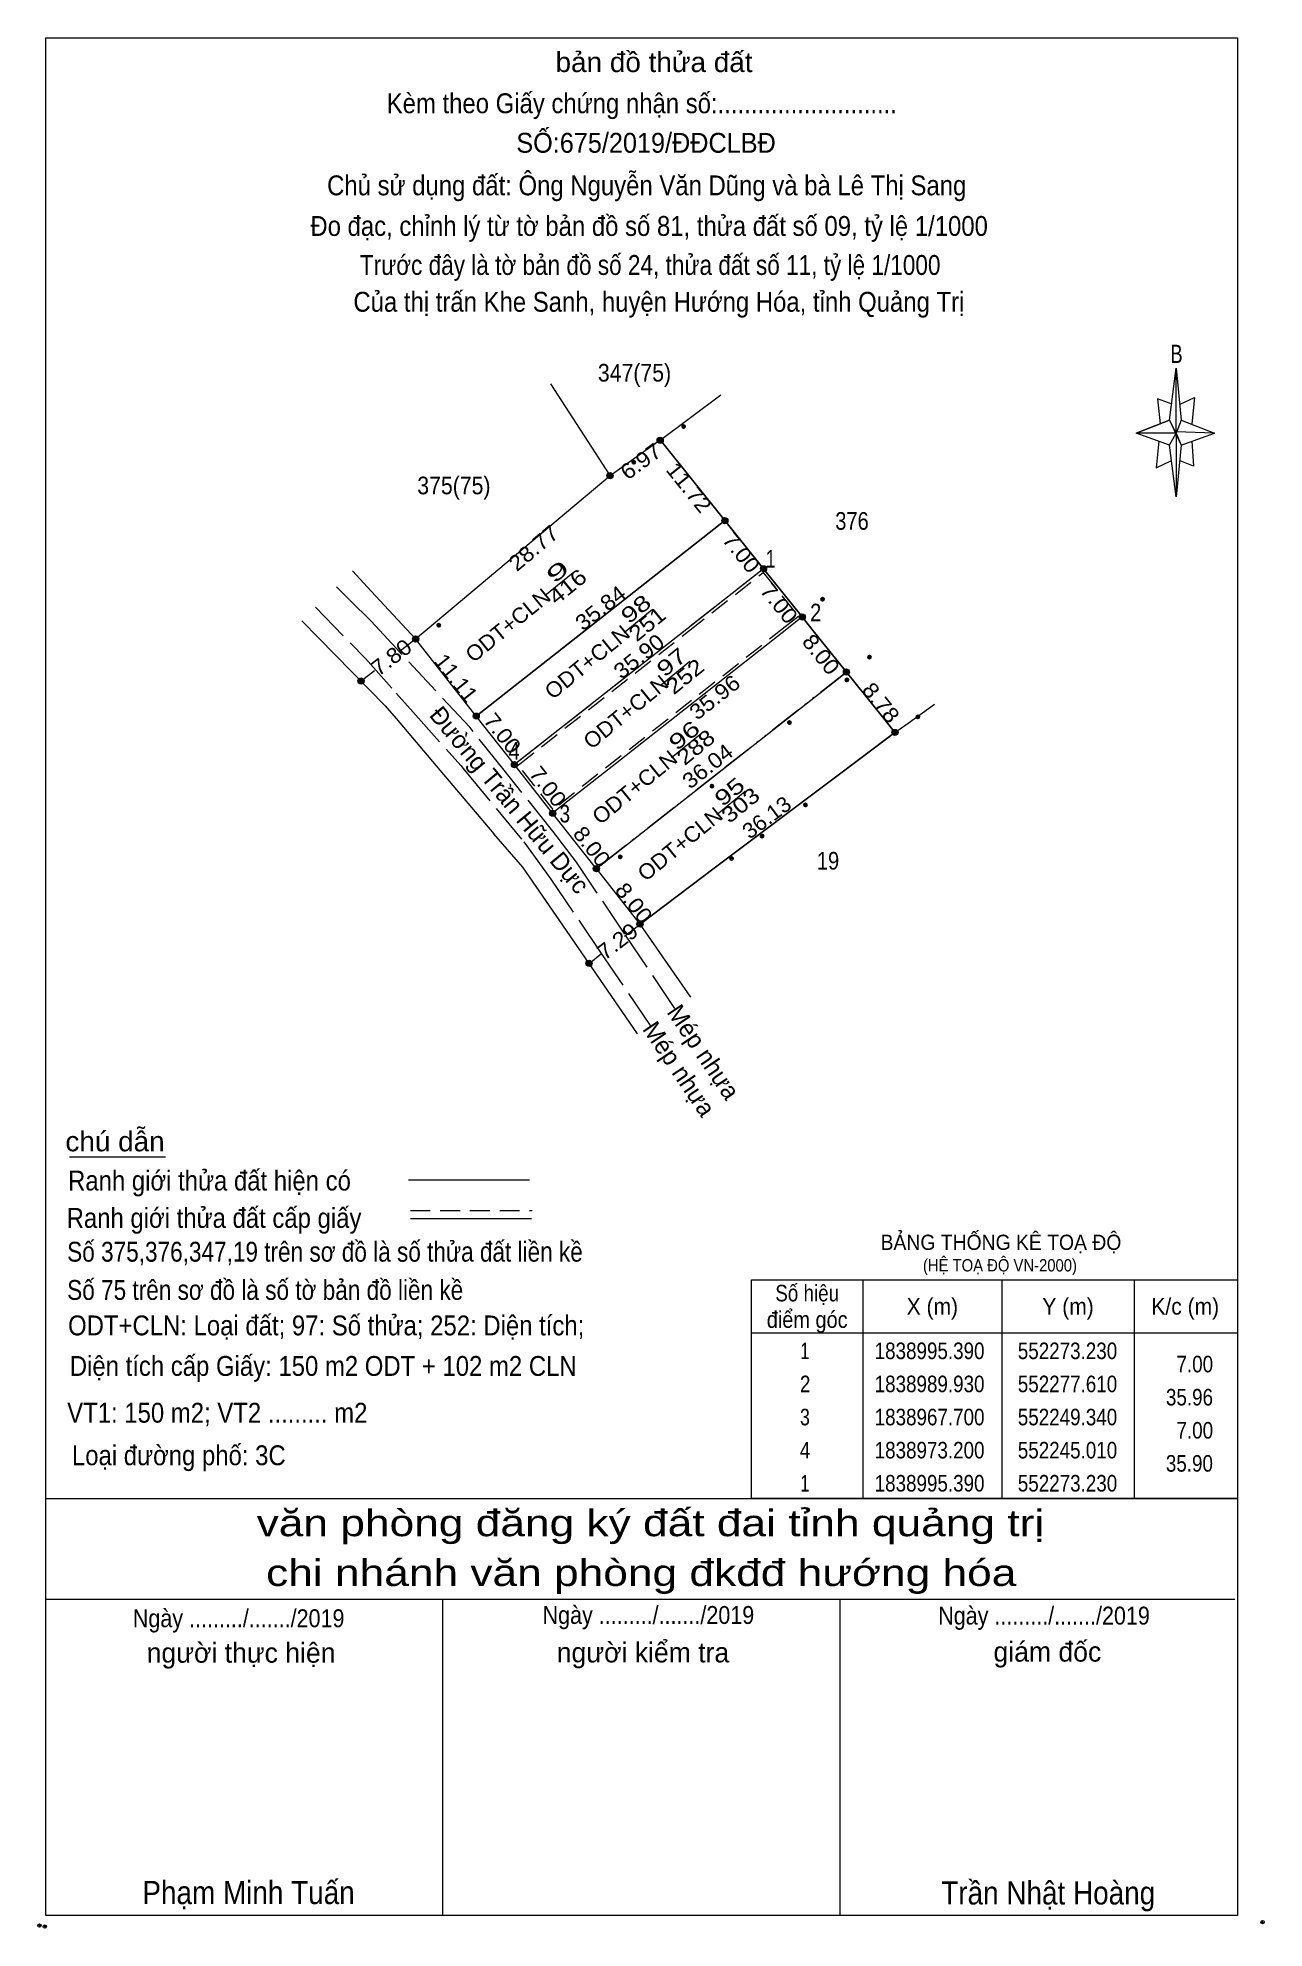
# Model space of a CAD drawing. Header units: metres. Extents: x 551538 to 552829, y 1838513 to 1839106.
# Drawn here: x 552118.9 to 552257.8, y 1838513.5 to 1838727.6 of the extents above; entities that cross this region are included whole.
import ezdxf
from ezdxf.enums import TextEntityAlignment as Align

# ---------------------------------------------------------------- set-up
doc = ezdxf.new("R2010")
doc.units = ezdxf.units.M
doc.header["$LTSCALE"] = 0.75
doc.header["$PDMODE"] = 32
doc.header["$PDSIZE"] = 0.375
for name, pattern in [('DASH_DOUBLE_DOT', [9.2, 5, -1.2, 0.3, -1.2, 0.3, -1.2]), ('LONG_DASHED', [7.5, 6, -1.5]), ('MEDIUM_DASHED', [4.5, 3, -1.5])]:
    doc.linetypes.add(name, pattern=pattern)
for name, color, linetype, lineweight in [('1', 7, 'Continuous', 13), ('17', 7, 'Continuous', 13), ('4', 7, 'Continuous', 13), ('5', 7, 'Continuous', 13), ('6', 7, 'Continuous', 13), ('63', 7, 'Continuous', 13)]:
    doc.layers.add(name, color=color, linetype=linetype, lineweight=lineweight)
doc.layers.add('7', color=7, linetype='Continuous')

msp = doc.modelspace()

# ---------------------------------------------------------------- texts
at = {"layer": '1'}
for s, height, width, p in [('BẢNG THỐNG KÊ TOẠ ĐỘ ', 1.725, 0.95, (552214.33, 1838590.31)), ('(HỆ TOẠ ĐỘ VN-2000)', 1.395, 0.9, (552219.13, 1838587.87))]:
    msp.add_text(s, height=height, dxfattribs=dict(at, width=width)).set_placement(p)
at = {"layer": '4'}
for s, width, p in [('347(75)', 0.9, (552186.45, 1838688.68)), ('375(75)', 0.9, (552165.99, 1838675.91)), ('376', 0.85, (552211.09, 1838671.89)), ('19', 0.85, (552208.375, 1838633.4))]:
    msp.add_text(s, height=2, dxfattribs=dict(at, width=width)).set_placement(p, align=Align.CENTER)
for s, rotation, width, p in [('6.97', 36.36, 1.1, (552187.6912, 1838678.9322)), ('11.72', 308.772, 1.1, (552191.9398, 1838676.1329)), ('28.77', 40.022, 1.1, (552175.5873, 1838669.1487)), ('7.00', 308.737, 1.1, (552197.8646, 1838668.7525)), ('9', 39.259, 1.9, (552178.2813, 1838666.4656)), ('416', 39.259, 1.2, (552179.4163, 1838664.7671)), ('35.84', 38.178, 1.1, (552183.1442, 1838662.3405)), ('98', 39.259, 1.35, (552187.1613, 1838662.2471)), ('7.00', 308.737, 1.1, (552202.1446, 1838663.0025)), ('251', 39.259, 1.15, (552188.4463, 1838660.5399)), ('35.90', 38.179, 1.1, (552187.4941, 1838656.8605)), ('8.00', 308.76, 1.1, (552206.8958, 1838657.2228)), ('7.80', 37.604, 1.1, (552159.4361, 1838656.7444)), ('11.11', 308.197, 1.05, (552165.5527, 1838654.561)), ('97', 39.259, 1.35, (552191.2113, 1838656.2171)), ('252', 39.259, 1.2, (552192.7163, 1838654.5971)), ('35.96', 38.18, 1.1, (552196.0791, 1838652.2266)), ('8.78', 308.773, 1.1, (552213.6863, 1838651.758)), ('7.00', 308.212, 1.1, (552170.8044, 1838648.2913)), ('96', 39.259, 1.4, (552192.6413, 1838647.9334)), ('288', 39.259, 1.2, (552193.9463, 1838646.5808)), ('36.04', 38.171, 1.1, (552195.2742, 1838644.42)), ('7.00', 308.212, 1.1, (552175.9544, 1838642.2613)), ('95', 39.259, 1.35, (552197.7663, 1838641.543)), ('303', 39.259, 1.2, (552199.0163, 1838640.0226)), ('36.13', 36.933, 1.05, (552201.9542, 1838638.6075)), ('8.00', 308.246, 1.1, (552180.9261, 1838635.4717)), ('8.00', 308.206, 1.1, (552185.6941, 1838629.0712)), ('7.29', 37.593, 1.1, (552185.0662, 1838624.5762))]:
    msp.add_text(s, height=1.75, rotation=rotation, dxfattribs=dict(at, width=width)).set_placement(p, align=Align.CENTER)
for s, width, p in [(' 1', 0.75, (552202.44, 1838667.61)), (' 2', 0.85, (552207.61, 1838661.51)), (' 4', 0.85, (552173.45, 1838645.85)), (' 3', 0.8, (552179.15, 1838638.73))]:
    msp.add_text(s, height=2, dxfattribs=dict(at, width=width)).set_placement(p, align=Align.RIGHT)
at = {"layer": '4', "width": 1.05}
for p in [(552177.6625, 1838664.4793), (552186.6425, 1838660.3093), (552191.0225, 1838654.6593), (552192.0225, 1838646.1293), (552197.1625, 1838639.6993)]:
    msp.add_text('ODT+CLN ', height=1.75, rotation=39.259, dxfattribs=at).set_placement(p, align=Align.RIGHT)
at = {"layer": '4'}
for s, rotation, p in [('Đường Trần Hữu Dực', 309.577, (552171.5241, 1838640.6571)), ('Mép nhựa', 303.905, (552193.4348, 1838612.1778)), ('Mép nhựa', 303.905, (552190.6748, 1838610.2578))]:
    msp.add_text(s, height=2, rotation=rotation, dxfattribs=at).set_placement(p, align=Align.CENTER)
at = {"layer": '5'}
for s, height, width, p in [('bản đồ thửa đất', 2.25, 1.05, (552188.665, 1838723.74)), ('Kèm theo Giấy chứng nhận số:...........................', 2.25, 0.9, (552187.28, 1838719.08)), ('SỐ:675/2019/ĐĐCLBĐ', 2.25, 0.95, (552187.76, 1838714.6)), ('Chủ sử dụng đất: Ông Nguyễn Văn Dũng và bà Lê Thị Sang', 2.25, 0.9, (552187.835, 1838709.78)), ('Đo đạc, chỉnh lý từ tờ bản đồ số 81, thửa đất số 09, tỷ lệ 1/1000 ', 2.25, 0.9, (552188.485, 1838705.18)), ('Trước đây là tờ bản đồ số 24, thửa đất số 11, tỷ lệ 1/1000 ', 2.25, 0.85, (552188.58, 1838700.76)), ('Của thị trấn Khe Sanh, huyện Hướng Hóa, tỉnh Quảng Trị', 2.25, 0.9, (552189.215, 1838696.59)), ('B', 2.066, 0.75, (552247.855, 1838690.78)), ('văn phòng đăng ký đất đai tỉnh quảng trị', 3, 1.25, (552188.255, 1838557.88)), ('chi nhánh văn phòng đkđđ hướng hóa', 3, 1.25, (552187.215, 1838552.24)), ('Ngày ........./......./2019', 2.025, 0.9, (552141.605, 1838547.57)), ('Ngày ........./......./2019', 2.025, 0.9, (552188.025, 1838547.94)), ('Ngày ........./......./2019', 2.025, 0.9, (552232.845, 1838547.87)), ('Phạm Minh Tuấn', 2.625, 0.9, (552142.725, 1838516.2)), ('Trần Nhật Hoàng', 2.625, 0.9, (552233.32, 1838516.16))]:
    msp.add_text(s, height=height, dxfattribs=dict(at, width=width)).set_placement(p, align=Align.CENTER)
for s, p in [('người thực hiện', (552141.88, 1838543.55)), ('người kiểm tra', (552187.41, 1838543.58)), ('giám đốc', (552233.225, 1838543.67))]:
    msp.add_text(s, height=2.25, dxfattribs=at).set_placement(p, align=Align.CENTER)
at = {"layer": '6'}
for s, width, p in [('chú dẫn', 1.05, (552121.98, 1838601.48)), ('Ranh giới thửa đất hiện có ', 0.9, (552122.28, 1838597.04)), ('Ranh giới thửa đất cấp giấy', 0.9, (552122.12, 1838592.81)), ('Số 375,376,347,19 trên sơ đồ là số thửa đất liền kề', 0.85, (552122.18, 1838588.98)), ('Số 75 trên sơ đồ là số tờ bản đồ liền kề', 0.85, (552122.18, 1838584.65)), ('ODT+CLN: Loại đất; 97: Số thửa; 252: Diện tích;', 0.9, (552122.28, 1838580.63)), ('Diện tích cấp Giấy: 150 m2 ODT + 102 m2 CLN', 0.9, (552122.48, 1838576.04)), ('VT1: 150 m2; VT2 ......... m2', 0.9, (552122.18, 1838570.74)), ('Loại đường phố: 3C', 0.9, (552122.72, 1838565.92))]:
    msp.add_text(s, height=2.25, dxfattribs=dict(at, width=width)).set_placement(p)
at = {"layer": '63'}
for s, width, p in [('Số hiệu', 0.85, (552206.015, 1838584.48)), ('X (m)', 0.95, (552220.195, 1838582.98)), ('Y (m)', 0.95, (552235.565, 1838582.98)), ('K/c (m)', 0.95, (552248.845, 1838582.98)), ('điểm góc', 0.9, (552206.015, 1838581.48)), (' 1', 0.75, (552205.49, 1838577.94)), ('1838995.390', 0.85, (552219.88, 1838577.94)), ('552273.230', 0.85, (552235.505, 1838577.94)), (' 2', 0.85, (552205.49, 1838574.19)), ('1838989.930', 0.85, (552219.88, 1838574.19)), ('552277.610', 0.85, (552235.505, 1838574.19)), (' 3', 0.8, (552205.48, 1838570.44)), ('1838967.700', 0.85, (552219.88, 1838570.44)), ('552249.340', 0.85, (552235.505, 1838570.44)), (' 4', 0.85, (552205.475, 1838566.69)), ('1838973.200', 0.85, (552219.88, 1838566.69)), ('552245.010', 0.85, (552235.505, 1838566.69)), (' 1', 0.75, (552205.49, 1838562.94)), ('1838995.390', 0.85, (552219.88, 1838562.94)), ('552273.230', 0.85, (552235.505, 1838562.94))]:
    msp.add_text(s, height=1.875, dxfattribs=dict(at, width=width)).set_placement(p, align=Align.CENTER)
at = {"layer": '63', "width": 0.85}
for s, p in [('7.00', (552252, 1838576.44)), ('35.96', (552251.99, 1838572.69)), ('7.00', (552252, 1838568.94)), ('35.90', (552251.98, 1838565.19))]:
    msp.add_text(s, height=1.875, dxfattribs=at).set_placement(p, align=Align.RIGHT)

# ---------------------------------------------------------------- hatches: boundary and pattern name
at = {"layer": '4'}
for points in [[(552189.7096, 1838682.0266, 1), (552189.0096, 1838682.0266, 1)], [(552184.03, 1838678.02, 1), (552183.33, 1838678.02, 1)], [(552197.04, 1838672.93, 1), (552196.34, 1838672.93, 1)], [(552201.42, 1838667.47, 1), (552200.72, 1838667.47, 1)], [(552205.8, 1838662.01, 1), (552205.1, 1838662.01, 1)], [(552162, 1838659.52, 1), (552161.3, 1838659.52, 1)], [(552210.81, 1838655.77, 1), (552210.11, 1838655.77, 1)], [(552155.82, 1838654.76, 1), (552155.12, 1838654.76, 1)], [(552168.87, 1838650.78, 1), (552168.17, 1838650.78, 1)], [(552216.31, 1838648.93, 1), (552215.61, 1838648.93, 1)], [(552173.2, 1838645.28, 1), (552172.5, 1838645.28, 1)], [(552177.53, 1838639.78, 1), (552176.83, 1838639.78, 1)], [(552182.48, 1838633.5, 1), (552181.78, 1838633.5, 1)], [(552187.43, 1838627.22, 1), (552186.73, 1838627.22, 1)], [(552181.65, 1838622.77, 1), (552180.95, 1838622.77, 1)]]:
    msp.add_hatch(color=256, dxfattribs=at).paths.add_polyline_path(points)

# ---------------------------------------------------------------- linework, layer by layer
at = {"layer": '1', "linetype": 'MEDIUM_DASHED'}
for points in [[(552192.57, 1838660.4), (552201.02, 1838667.05), (552205.03, 1838662.06), (552203.52, 1838660.88)], [(552203.52, 1838660.88), (552177.23, 1838640.2), (552173.27, 1838645.23), (552192.57, 1838660.4)]]:
    msp.add_lwpolyline(points, dxfattribs=at)
at = {"layer": '1'}
msp.add_lwpolyline([(552210.46, 1838655.77), (552215.96, 1838648.93), (552187.08, 1838627.22), (552182.13, 1838633.5)], close=True, dxfattribs=at)
at = {"layer": '17'}
msp.add_line((552122.45, 1838600.86), (552133.31, 1838600.86), dxfattribs=at)
at = {"layer": '4'}
for p, q in [((552183.68, 1838678.02), (552176.99, 1838688.44)), ((552183.68, 1838678.02), (552176.99, 1838688.44)), ((552189.37, 1838682.04), (552196.22, 1838687.18)), ((552162.98, 1838660.64), (552183.68, 1838678.02)), ((552156.63, 1838664.95), (552154.52, 1838667.24)), ((552176.29, 1838664.43), (552179.5, 1838667.05)), ((552205.45, 1838662.01), (552201.07, 1838667.47)), ((552160.61, 1838660.64), (552156.63, 1838664.95)), ((552185.27, 1838660.26), (552188.48, 1838662.88)), ((552206.55, 1838660.64), (552205.45, 1838662.01)), ((552148.76, 1838661.59), (552158.21, 1838651.96)), ((552161.65, 1838659.52), (552160.61, 1838660.64)), ((552161.65, 1838659.52), (552162.98, 1838660.64)), ((552210.46, 1838655.77), (552206.55, 1838660.64)), ((552159.75, 1838658.06), (552161.65, 1838659.52)), ((552155.47, 1838654.76), (552156.99, 1838655.93)), ((552189.51, 1838654.37), (552192.72, 1838656.99)), ((552217.44, 1838649.98), (552220.45, 1838652.13)), ((552215.96, 1838648.93), (552217.44, 1838649.98)), ((552190.65, 1838646.08), (552193.86, 1838648.7)), ((552210.28, 1838644.66), (552214.85, 1838648.1)), ((552214.85, 1838648.1), (552215.96, 1838648.93)), ((552164.41, 1838644.66), (552170.53, 1838637.46)), ((552210.28, 1838644.66), (552195.63, 1838633.65)), ((552195.79, 1838639.65), (552199, 1838642.27)), ((552173.8, 1838633.67), (552170.53, 1838637.46)), ((552187.08, 1838627.22), (552182.13, 1838633.5)), ((552186.8, 1838614.79), (552178.34, 1838627.08)), ((552185.33, 1838625.87), (552187.08, 1838627.22)), ((552192.85, 1838618.93), (552187.08, 1838627.22)), ((552181.3, 1838622.77), (552182.73, 1838623.87))]:
    msp.add_line(p, q, dxfattribs=at)
at = {"layer": '4', "linetype": 'LONG_DASHED'}
for p, q in [((552154.17, 1838663.95), (552152.68, 1838665.44)), ((552185.37, 1838626.07), (552180.27, 1838633.65)), ((552191.02, 1838617.66), (552185.44, 1838625.96))]:
    msp.add_line(p, q, dxfattribs=at)
at = {"layer": '4', "linetype": 'DASH_DOUBLE_DOT'}
for p, q in [((552210.46, 1838655.77), (552196.33, 1838644.66)), ((552196.33, 1838644.66), (552182.32, 1838633.65)), ((552182.32, 1838633.65), (552182.13, 1838633.5))]:
    msp.add_line(p, q, dxfattribs=at)
at = {"layer": '4'}
for points in [[(552162.98, 1838660.64), (552183.68, 1838678.02), (552189.35, 1838682.07), (552196.69, 1838672.93), (552181.06, 1838660.64)], [(552162.98, 1838660.64), (552183.68, 1838678.02), (552189.35, 1838682.07), (552196.69, 1838672.93), (552201.07, 1838667.47), (552205.45, 1838662.01), (552206.55, 1838660.64)], [(552183.68, 1838678.02), (552189.35, 1838682.07), (552189.54, 1838681.84)], [(552201.07, 1838667.47), (552196.69, 1838672.93), (552189.54, 1838681.84)], [(552181.06, 1838660.64), (552196.69, 1838672.93), (552201.07, 1838667.47), (552192.38, 1838660.64)], [(552205.45, 1838662.01), (552203.71, 1838660.64), (552183.39, 1838644.66)], [(552181.06, 1838660.64), (552168.52, 1838650.78), (552161.65, 1838659.52), (552162.98, 1838660.64)], [(552173.34, 1838644.66), (552172.85, 1838645.28), (552168.52, 1838650.78), (552161.65, 1838659.52), (552162.98, 1838660.64)], [(552192.38, 1838660.64), (552172.85, 1838645.28), (552168.52, 1838650.78), (552181.06, 1838660.64)], [(552206.55, 1838660.64), (552210.46, 1838655.77), (552214.85, 1838650.31)], [(552172.85, 1838645.28), (552168.52, 1838650.78), (552161.65, 1838659.52)], [(552215.96, 1838648.93), (552214.85, 1838650.31), (552210.46, 1838655.77)], [(552158.21, 1838651.96), (552159.45, 1838650.5), (552164.41, 1838644.66)], [(552215.96, 1838648.93), (552217.44, 1838649.98), (552220.45, 1838652.13)], [(552214.85, 1838650.31), (552215.96, 1838648.93), (552214.85, 1838648.1), (552210.28, 1838644.66)], [(552183.39, 1838644.66), (552177.18, 1838639.78), (552173.34, 1838644.66), (552172.85, 1838645.28)], [(552182.01, 1838633.65), (552177.18, 1838639.78), (552173.34, 1838644.66)], [(552187.08, 1838627.22), (552195.63, 1838633.65), (552210.28, 1838644.66)], [(552182.13, 1838633.5), (552182.01, 1838633.65), (552177.18, 1838639.78)], [(552178.34, 1838627.08), (552173.81, 1838633.65), (552173.8, 1838633.67)], [(552195.63, 1838633.65), (552187.08, 1838627.22), (552182.13, 1838633.5), (552182.01, 1838633.65)]]:
    msp.add_lwpolyline(points, dxfattribs=at)
at = {"layer": '4', "linetype": 'DASH_DOUBLE_DOT'}
for points in [[(552196.69, 1838672.93), (552181.06, 1838660.64), (552168.52, 1838650.78)], [(552201.07, 1838667.47), (552192.38, 1838660.64), (552172.85, 1838645.28)]]:
    msp.add_lwpolyline(points, dxfattribs=at)
at = {"layer": '4', "linetype": 'LONG_DASHED'}
for points in [[(552150.32, 1838663.12), (552155.97, 1838657.3), (552159.45, 1838653.39)], [(552159.45, 1838658.47), (552156.6, 1838661.52), (552154.19, 1838663.93)], [(552171.68, 1838644.66), (552167.78, 1838649.54), (552159.45, 1838658.47)], [(552159.45, 1838653.39), (552161.37, 1838651.24), (552166.77, 1838645.18), (552167.2, 1838644.66)], [(552167.2, 1838644.66), (552173.92, 1838636.53), (552176, 1838633.65)], [(552180.27, 1838633.65), (552179.89, 1838634.22), (552177.2, 1838637.75), (552171.68, 1838644.66)], [(552176, 1838633.65), (552176.98, 1838632.3), (552182.6, 1838624.02), (552188.21, 1838615.75)]]:
    msp.add_lwpolyline(points, dxfattribs=at)
at = {"layer": '4'}
for centre, radius in [((552189.3596, 1838682.0266), 0.35), ((552183.68, 1838678.02), 0.35), ((552196.69, 1838672.93), 0.35), ((552201.07, 1838667.47), 0.35), ((552205.45, 1838662.01), 0.35), ((552161.65, 1838659.52), 0.35), ((552210.46, 1838655.77), 0.35), ((552210.53, 1838655.69), 0.11), ((552155.47, 1838654.76), 0.35), ((552168.52, 1838650.78), 0.35), ((552215.96, 1838648.93), 0.35), ((552172.85, 1838645.28), 0.35), ((552177.18, 1838639.78), 0.35), ((552182.13, 1838633.5), 0.35), ((552187.08, 1838627.22), 0.35), ((552181.3, 1838622.77), 0.35)]:
    msp.add_circle(centre, radius, dxfattribs=at)
at = {"layer": '5'}
for p, q in [((552247.06, 1838684.32), (552247.8, 1838690.18)), ((552248.4, 1838684.32), (552252.16, 1838682.82)), ((552247.06, 1838681.48), (552243.3, 1838682.82)), ((552248.4, 1838681.48), (552247.8, 1838675.62)), ((552249.6, 1838681.92), (552249.76, 1838679.08)), ((552249.76, 1838679.08), (552248.26, 1838679.68)), ((552119.75, 1838562.16), (552254.75, 1838562.16)), ((552119.75, 1838550.76), (552254.45, 1838550.76)), ((552119.75, 1838550.76), (552254.45, 1838550.76)), ((552119.75, 1838550.76), (552254.45, 1838550.76)), ((552164.75, 1838514.92), (552164.75, 1838550.76)), ((552209.75, 1838514.92), (552209.75, 1838550.76))]:
    msp.add_line(p, q, dxfattribs=at)
for points in [[(552119.75, 1838727.62), (552254.75, 1838727.62), (552254.75, 1838514.92), (552119.75, 1838514.92)], [(552247.8, 1838690.18), (552248.4, 1838684.32), (552247.8, 1838682.82)], [(552247.8, 1838682.82), (552243.3, 1838682.82), (552247.06, 1838684.32), (552248.4, 1838681.48), (552252.16, 1838682.82), (552247.8, 1838682.98)], [(552247.8, 1838682.82), (552247.8, 1838675.62), (552247.06, 1838681.48)]]:
    msp.add_lwpolyline(points, close=True, dxfattribs=at)
for points in [[(552247.36, 1838686.12), (552245.7, 1838686.72), (552246, 1838683.88)], [(552248.26, 1838686.12), (552249.9, 1838686.88), (552249.6, 1838683.88)], [(552247.8, 1838682.82), (552247.06, 1838684.32), (552243.3, 1838682.82)], [(552245.86, 1838681.92), (552245.56, 1838678.92), (552247.2, 1838679.68)], [(552247.8, 1838682.82), (552248.4, 1838681.48), (552252.16, 1838682.82)], [(552254.75, 1838514.92), (552119.75, 1838514.92), (552119.75, 1838550.76)]]:
    msp.add_lwpolyline(points, dxfattribs=at)
for p in [(552119.04, 1838513.76), (552119.64, 1838513.66)]:
    msp.add_point(p, dxfattribs=at)
at = {"layer": '6'}
for p, q in [((552160.85, 1838598.26), (552174.56, 1838598.26)), ((552161.06, 1838593.86), (552174.77, 1838593.86))]:
    msp.add_line(p, q, dxfattribs=at)
at = {"layer": '6', "linetype": 'MEDIUM_DASHED'}
msp.add_line((552161.06, 1838594.79), (552174.86, 1838594.79), dxfattribs=at)
at = {"layer": '6'}
msp.add_point((552257.6, 1838514.16), dxfattribs=at)
at = {"layer": '63'}
for p, q in [((552212.31, 1838586.91), (552212.31, 1838562.16)), ((552228.05, 1838586.91), (552228.05, 1838562.16)), ((552243.05, 1838586.91), (552243.05, 1838562.16)), ((552199.71, 1838580.91), (552254.75, 1838580.91))]:
    msp.add_line(p, q, dxfattribs=at)
msp.add_lwpolyline([(552199.71, 1838586.91), (552254.75, 1838586.91), (552254.75, 1838562.16), (552199.71, 1838562.16)], close=True, dxfattribs=at)
at = {"layer": '7'}
for p in [(552192.02, 1838683.58), (552192.02, 1838683.57), (552186.37, 1838679.54), (552207.76, 1838664.02), (552164.28, 1838661.08), (552213.07, 1838657.46), (552210.52, 1838654.88), (552204, 1838650.05), (552218.55, 1838650.69), (552195.23, 1838642.86), (552205.82, 1838640.72), (552200.9, 1838637.19), (552184.83, 1838634.83), (552197.45, 1838634.65)]:
    msp.add_point(p, dxfattribs=at)

msp.set_redraw_order([(e.dxf.handle, doc.entitydb.next_handle()) for e in msp.query("TEXT MTEXT ATTDEF DIMENSION ARC_DIMENSION")])  # texts and dimensions are drawn at this point

doc.saveas('drawing.dxf')
